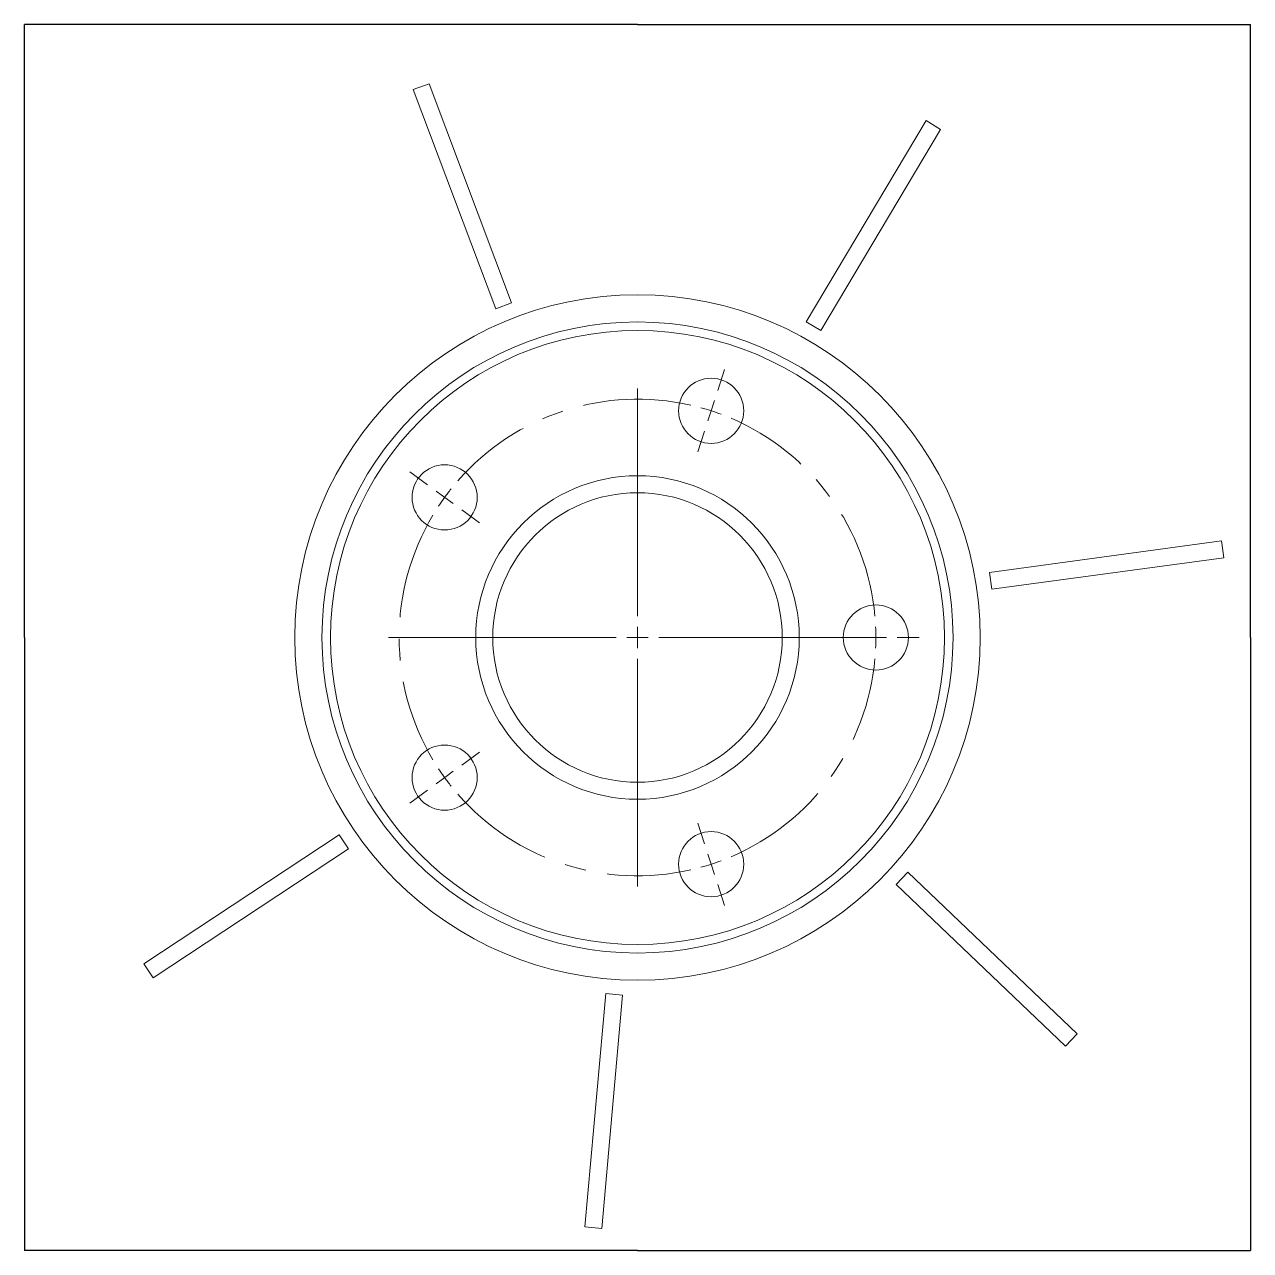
# Model space of a CAD drawing. Header units: millimetres. Extents: x -1654 to 1318, y -6 to 660.
# Drawn here: x -899.3 to -755.3, y 94.3 to 238.3 of the extents above; entities that cross this region are included whole.
import ezdxf

# ---------------------------------------------------------------- set-up
doc = ezdxf.new("R2010")
doc.units = ezdxf.units.MM
doc.linetypes.add('CENTERX2', pattern=[20.32, 12.7, -2.54, 2.54, -2.54])

# ---------------------------------------------------------------- blocks, each defined once
blk = doc.blocks.new('SW_CENTERMARKSYMBOL_0')
at = {"color": 0, "linetype": 'Continuous', "lineweight": 0}
for p, q in [((0.77, 55.64), (1.57, 58.09)), ((-8.65, 29.13), (-8.65, 55.88)), ((0, 53.26), (0.39, 54.45)), ((0, 53.26), (-0.39, 52.07)), ((-0.77, 50.88), (-1.57, 48.43)), ((-33.33, 44.56), (-35.41, 46.07)), ((-31.3, 43.09), (-32.32, 43.82)), ((-31.3, 43.09), (-30.29, 42.35)), ((-29.28, 41.62), (-27.2, 40.1)), ((-8.65, 26.63), (-8.65, 27.88)), ((-11.15, 26.63), (-37.9, 26.63)), ((-8.65, 26.63), (-9.9, 26.63)), ((-8.65, 26.63), (-8.65, 25.38)), ((-8.65, 26.63), (-7.4, 26.63)), ((-6.15, 26.63), (20.6, 26.63)), ((16.85, 26.63), (14.27, 26.63)), ((19.35, 26.63), (18.1, 26.63)), ((19.35, 26.63), (20.6, 26.63)), ((21.85, 26.63), (24.42, 26.63)), ((-8.65, 24.13), (-8.65, -2.62)), ((-29.28, 11.64), (-27.2, 13.15)), ((-31.3, 10.17), (-32.32, 9.44)), ((-31.3, 10.17), (-30.29, 10.91)), ((-33.33, 8.7), (-35.41, 7.19)), ((-0.77, 2.38), (-1.57, 4.83)), ((0, 0), (-0.39, 1.19)), ((0, 0), (0.39, -1.19)), ((0.77, -2.38), (1.57, -4.83))]:
    blk.add_line(p, q, dxfattribs=at)
at = {"color": 0, "linetype": 'CENTERX2', "lineweight": 0}
for start, end in [(77.1157, 138.8843), (5.1157, 66.8843), (149.1157, 210.8843), (293.1157, 354.8843), (221.1157, 282.8843)]:
    blk.add_arc((-8.65, 26.63), 28, start, end, dxfattribs=at)
at = {"color": 0, "linetype": 'Continuous', "lineweight": 0}
for start, end in [(72, 74.5578), (69.4422, 72), (141.4422, 144), (144, 146.5578), (0, 2.5578), (357.4422, 0), (213.4422, 216), (216, 218.5578), (285.4422, 288), (288, 290.5578)]:
    blk.add_arc((-8.65, 26.63), 28, start, end, dxfattribs=at)

msp = doc.modelspace()

# ---------------------------------------------------------------- linework, layer by layer
for p, q in [((-827.3037, 238.3298), (-899.3037, 238.3298)), ((-899.3037, 166.3298), (-899.3037, 238.3298)), ((-827.3037, 238.3298), (-755.3037, 238.3298)), ((-755.3037, 166.3298), (-755.3037, 238.3298)), ((-899.3037, 166.3298), (-899.3037, 94.3298)), ((-755.3037, 166.3298), (-755.3037, 94.3298)), ((-827.3037, 94.3298), (-899.3037, 94.3298)), ((-827.3037, 94.3298), (-755.3037, 94.3298))]:
    msp.add_line(p, q)
at = {"color": 7, "linetype": 'Continuous', "lineweight": 15}
for p, q in [((-851.7664, 231.3823), (-853.6384, 230.6783)), ((-853.6384, 230.6783), (-843.9589, 204.9381)), ((-842.0869, 205.6421), (-851.7664, 231.3823)), ((-793.4134, 227.0398), (-807.5029, 203.4233)), ((-791.6959, 226.0151), (-793.4134, 227.0398)), ((-805.7853, 202.3986), (-791.6959, 226.0151)), ((-843.9589, 204.9381), (-842.0869, 205.6421)), ((-807.5029, 203.4233), (-805.7853, 202.3986)), ((-758.7085, 177.6854), (-785.9572, 173.9763)), ((-758.4387, 175.7037), (-758.7085, 177.6854)), ((-785.6875, 171.9946), (-758.4387, 175.7037)), ((-785.9572, 173.9763), (-785.6875, 171.9946)), ((-862.3407, 143.1694), (-885.2817, 128.0049)), ((-861.2379, 141.501), (-862.3407, 143.1694)), ((-884.1788, 126.3364), (-861.2379, 141.501)), ((-795.5463, 138.7714), (-796.9275, 137.3249)), ((-775.6571, 119.78), (-795.5463, 138.7714)), ((-796.9275, 137.3249), (-777.0383, 118.3336)), ((-885.2817, 128.0049), (-884.1788, 126.3364)), ((-831.0414, 124.4965), (-833.4887, 97.1056)), ((-831.4966, 96.9276), (-829.0493, 124.3185)), ((-829.0493, 124.3185), (-831.0414, 124.4965)), ((-777.0383, 118.3336), (-775.6571, 119.78)), ((-833.4887, 97.1056), (-831.4966, 96.9276))]:
    msp.add_line(p, q, dxfattribs=at)
for centre, radius in [((-827.3037, 166.3298), 40.25), ((-827.3037, 166.3298), 37.0625), ((-827.3037, 166.3298), 36.0625), ((-818.6512, 192.9594), 3.825), ((-849.9562, 182.7878), 3.825), ((-827.3037, 166.3298), 19), ((-827.3037, 166.3298), 17), ((-799.3037, 166.3298), 3.825), ((-849.9562, 149.8718), 3.825), ((-818.6512, 139.7002), 3.825)]:
    msp.add_circle(centre, radius, dxfattribs=at)

# ---------------------------------------------------------------- block references
at = {"color": 7, "linetype": 'Continuous', "lineweight": 0}
msp.add_blockref('SW_CENTERMARKSYMBOL_0', (-818.6512, 139.7002), dxfattribs=at)

doc.saveas('drawing.dxf')
